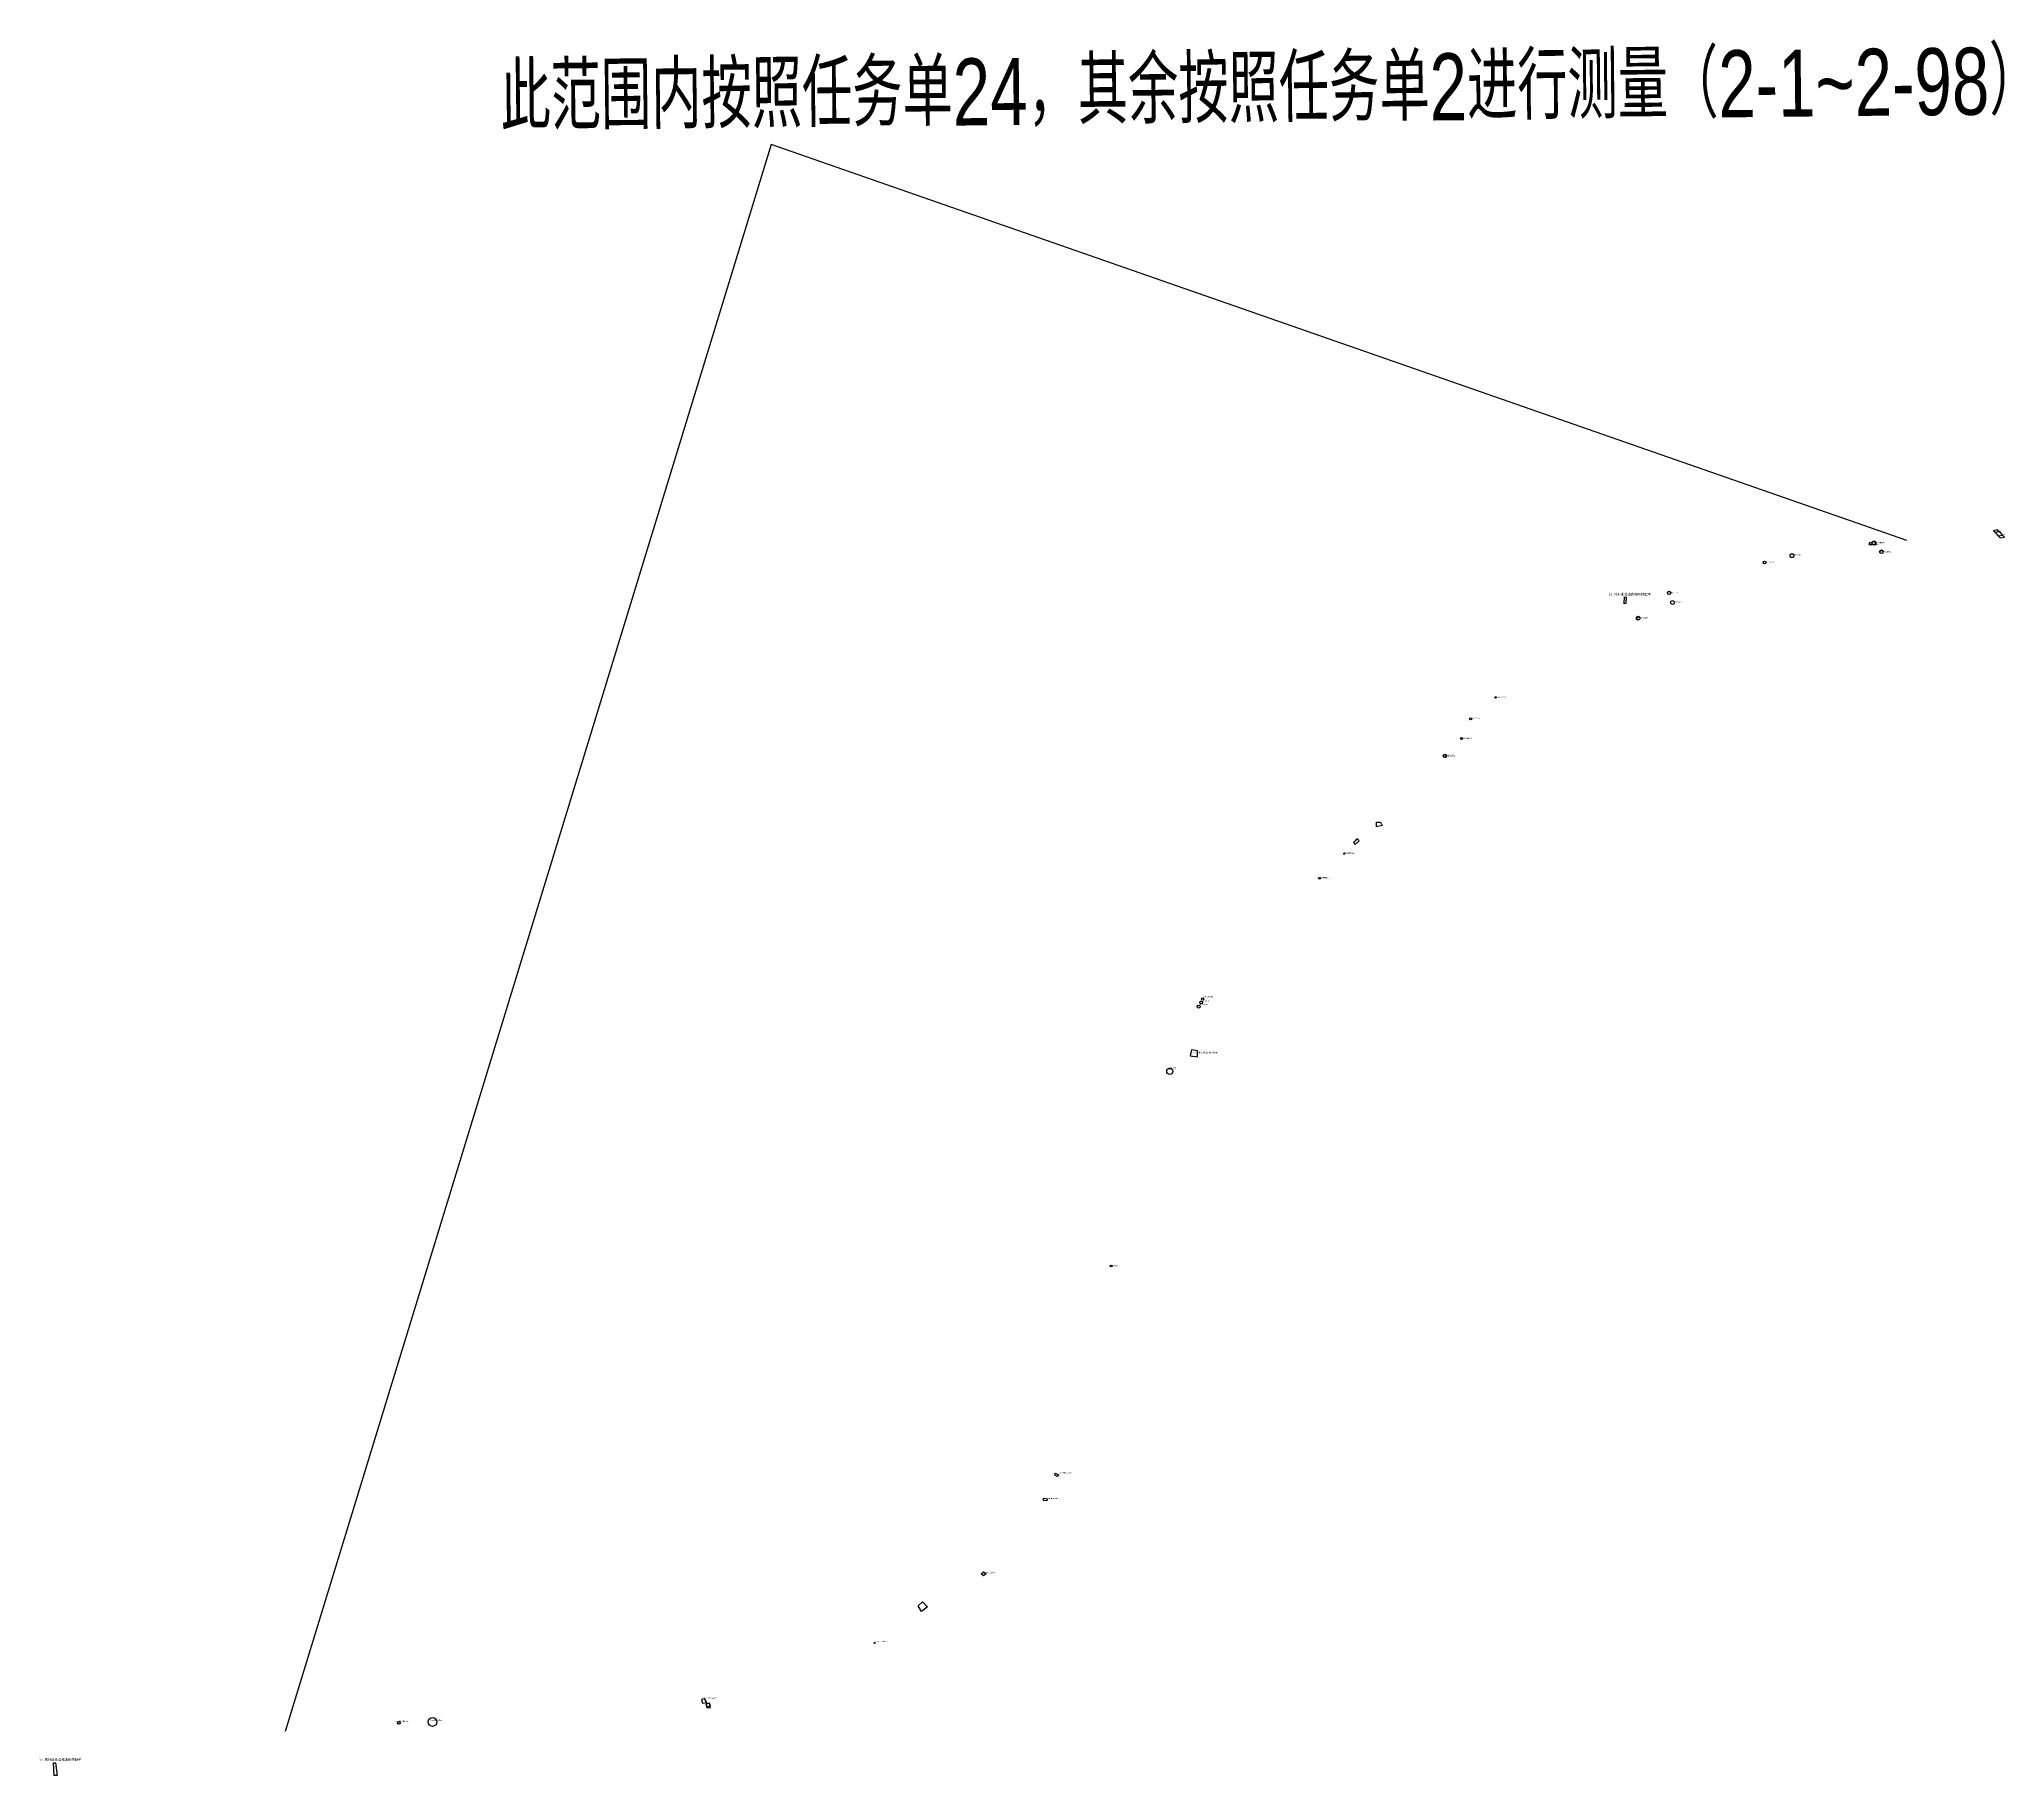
# Model space of a CAD drawing. Header units: metres. Extents: x 495750 to 619444, y 3353134 to 3402720.
# Drawn here: x 495750 to 512323, y 3353134 to 3367777 of the extents above; entities that cross this region are included whole.
import ezdxf
from ezdxf.enums import TextEntityAlignment as Align

# ---------------------------------------------------------------- set-up
doc = ezdxf.new("R2010")
doc.units = ezdxf.units.M
for name, color, linetype in [('31米范围', 7, 'Continuous'), ('平面模型', 7, 'Continuous'), ('提测绘任务单', 106, 'Continuous')]:
    doc.layers.add(name, color=color, linetype=linetype)
doc.layers.add('720100', color=8, linetype='CONTINUOUS', lineweight=0)
doc.styles.add('mrdsStandard', font='slromans.shx', dxfattribs={"width": 0.75, "bigfont": 'hztxt.shx'})

msp = doc.modelspace()

# ---------------------------------------------------------------- linework, layer by layer
at = {"layer": '31米范围'}
msp.add_lwpolyline([(511498, 3363551), (501922, 3366890), (497824, 3353506)], dxfattribs=at)
for centre, radius in [((511194, 3363523), 12.9), ((511194, 3363524), 10.6), ((511221, 3363528), 16.4), ((511220, 3363528), 14.3), ((510298, 3363365), 10.6), ((510530, 3363422), 16.4), ((511284, 3363455), 15.3), ((511285, 3363454), 14.3), ((509493, 3363108), 13.8), ((509522, 3363027), 15.9), ((509233, 3362895), 16), ((509234, 3362894), 12.6), ((508030, 3362227), 5.93), ((507820, 3362047), 8.7), ((507744, 3361880), 7.99), ((507742, 3361879), 5.86), ((507603, 3361734), 14.1), ((507602, 3361733), 12.1), ((506753, 3360909), 4.64), ((506753, 3360909), 5.1), ((506545, 3360701), 6.89), ((506544, 3360702), 3.98), ((505561, 3359683), 10), ((505526, 3359620), 12.6), ((505548, 3359654), 11.7), ((505283, 3359073), 25.8), ((504788, 3357432), 6.64), ((498782, 3353579), 11.1), ((499066, 3353587), 37.2)]:
    msp.add_circle(centre, radius, dxfattribs=at)
at = {"layer": '31米范围', "lineweight": 0}
for centre, radius in [((498782, 3353579), 11.1), ((499066, 3353587), 37.2)]:
    msp.add_circle(centre, radius, dxfattribs=at)
at = {"layer": '平面模型', "color": 7}
for points in [[(512228, 3363633), (512286, 3363573), (512323, 3363577), (512278, 3363626), (512263, 3363640)], [(505466, 3359255), (505454, 3359204), (505516, 3359196), (505516, 3359247)]]:
    msp.add_lwpolyline(points, close=True, dxfattribs=at)
at = {"layer": '平面模型', "color": 2}
msp.add_lwpolyline([(512244, 3363618), (512270, 3363590), (512307, 3363594), (512282, 3363622), (512280, 3363624)], close=True, dxfattribs=at)
at = {"layer": '平面模型'}
for points in [[(507061, 3361176), (507073, 3361147), (507025, 3361136), (507025, 3361175)], [(506845, 3361018), (506831, 3361002), (506847, 3360986), (506880, 3361016), (506861, 3361034)], [(503198, 3354599), (503239, 3354557), (503189, 3354519), (503160, 3354565)], [(501371, 3353739), (501380, 3353714), (501410, 3353722), (501402, 3353744)], [(501373, 3353737), (501378, 3353707), (501410, 3353708), (501400, 3353746)]]:
    msp.add_lwpolyline(points, close=True, dxfattribs=at)
at = {"layer": '平面模型', "color": 6, "linetype": 'Continuous', "flags": 128}
for points in [[(504317, 3355686), (504345, 3355671), (504334, 3355657), (504313, 3355669)], [(504219, 3355473), (504249, 3355468), (504245, 3355452), (504217, 3355455)]]:
    msp.add_lwpolyline(points, close=True, dxfattribs=at)
at = {"layer": '平面模型', "color": 6}
for points in [[(503711, 3354853), (503733, 3354839), (503713, 3354819), (503692, 3354836)], [(502790, 3354255), (502797, 3354257), (502799, 3354250), (502791, 3354249)], [(501358, 3353783), (501333, 3353775), (501343, 3353744), (501378, 3353752)]]:
    msp.add_lwpolyline(points, close=True, dxfattribs=at)
at = {"layer": '提测绘任务单'}
for points in [[(509115, 3363017), (509118, 3363075), (509132, 3363073), (509129, 3363018)], [(495869, 3353242), (495887, 3353241), (495899, 3353134), (495874, 3353135)]]:
    msp.add_lwpolyline(points, close=True, dxfattribs=at)

# ---------------------------------------------------------------- texts
at = {"width": 0.75}
for s, height, p in [('2-101核补范围内房屋地形', 7, (511175, 3363514)), ('24-3核补范围内房屋地形', 7, (511175, 3363509)), ('24-2核补范围内房屋地形', 7, (511218, 3363524)), ('2-100核补范围内房屋地形', 7, (511227, 3363530)), ('24-5核补范围内房屋地形', 7, (510292, 3363364)), ('24-4核补范围内房屋地形', 7, (510524, 3363425)), ('24-1核补范围内房屋地形', 7, (511283, 3363451)), ('2-99核补范围内房屋地形', 7, (511283, 3363452)), ('24-6核补范围内房屋地形', 7, (509490, 3363105)), ('2-102核补范围内房屋地形', 7, (509522, 3363028)), ('2-103核补范围内房屋地形', 7, (509228, 3362895)), ('24-7核补范围内房屋地形', 7, (509227, 3362891)), ('2-104核补范围内房屋地形', 7, (508028, 3362225)), ('2-105核补范围内房屋地形', 7, (507818, 3362047)), ('2-106核补范围内房屋地形', 7, (507742, 3361879)), ('24-8核补范围内房屋地形', 7, (507743, 3361877)), ('24-9核补范围内房屋地形', 7, (507601, 3361735)), ('2-107核补范围内房屋地形', 7, (507605, 3361729)), ('24-10核补范围内房屋地形', 7, (506741, 3360915)), ('2-108核补范围内房屋地形', 7, (506753, 3360908)), ('24-11核补范围内房屋地形', 7, (506530, 3360705)), ('2-109核补范围内房屋地形', 7, (506541, 3360699)), ('24-13核补范围内房屋地形', 7, (505532, 3359663)), ('24-12核补范围内房屋地形', 7, (505561, 3359699)), ('24-14核补范围内房屋地形', 7, (505516, 3359633)), ('26-11核补范围内电力塔位置，塔高，塔脚地形', 10, (505466, 3359227)), ('24-15核补范围内房屋地形', 7, (505252, 3359099)), ('24-16核补范围内房屋地形', 7, (504772, 3357430)), ('24-18核补范围内房屋地形', 7, (498749, 3353589)), ('2-111核补范围内房屋地形', 7, (498780, 3353586)), ('24-17核补范围内房屋地形', 7, (499049, 3353599)), ('2-110核补范围内房屋地形', 7, (499062, 3353598))]:
    msp.add_text(s, height=height, dxfattribs=at).set_placement(p)
for s, p in [('16.核补此处道路地形并超平', (508984, 3363086)), ('17.核补此处道路地形并超平', (495748, 3353259))]:
    msp.add_text(s, height=20).set_placement(p)
at = {"layer": '31米范围', "style": 'mrdsStandard', "width": 0.75}
msp.add_text('此范围内按照任务单24，其余按照任务单2进行测量（2-1~2-98）', height=565.16, rotation=0.6117, dxfattribs=at).set_placement((499641, 3367008))
at = {"layer": '720100', "color": 7, "linetype": 'Continuous', "lineweight": 0, "width": 0.75}
msp.add_text('7-2核补范围内宁杭高铁梁底高程（正常测）', height=4, dxfattribs=at).set_placement((512217, 3363633), align=Align.TOP_LEFT)
at = {"layer": '720100', "color": 2, "linetype": 'Continuous', "lineweight": 0, "width": 0.75}
msp.add_text('7-1核补范围内宁杭高铁梁底高程（加密）', height=4, dxfattribs=at).set_placement((512251, 3363602), align=Align.TOP_LEFT)
at = {"layer": '平面模型', "color": 6, "width": 0.75}
for s, p in [('10-26核补范围内信号塔塔高及位置', (504335, 3355683)), ('10-27核补范围内信号塔塔高及位置', (504238, 3355468)), ('10-23核补范围内信号塔塔高及位置', (503700, 3354840)), ('10-24核补范围内信号塔塔高及位置', (502788, 3354261)), ('10-25核补范围内信号塔塔高及位置', (501341, 3353784))]:
    msp.add_text(s, height=7, dxfattribs=at).set_placement(p)

doc.saveas('drawing.dxf')
